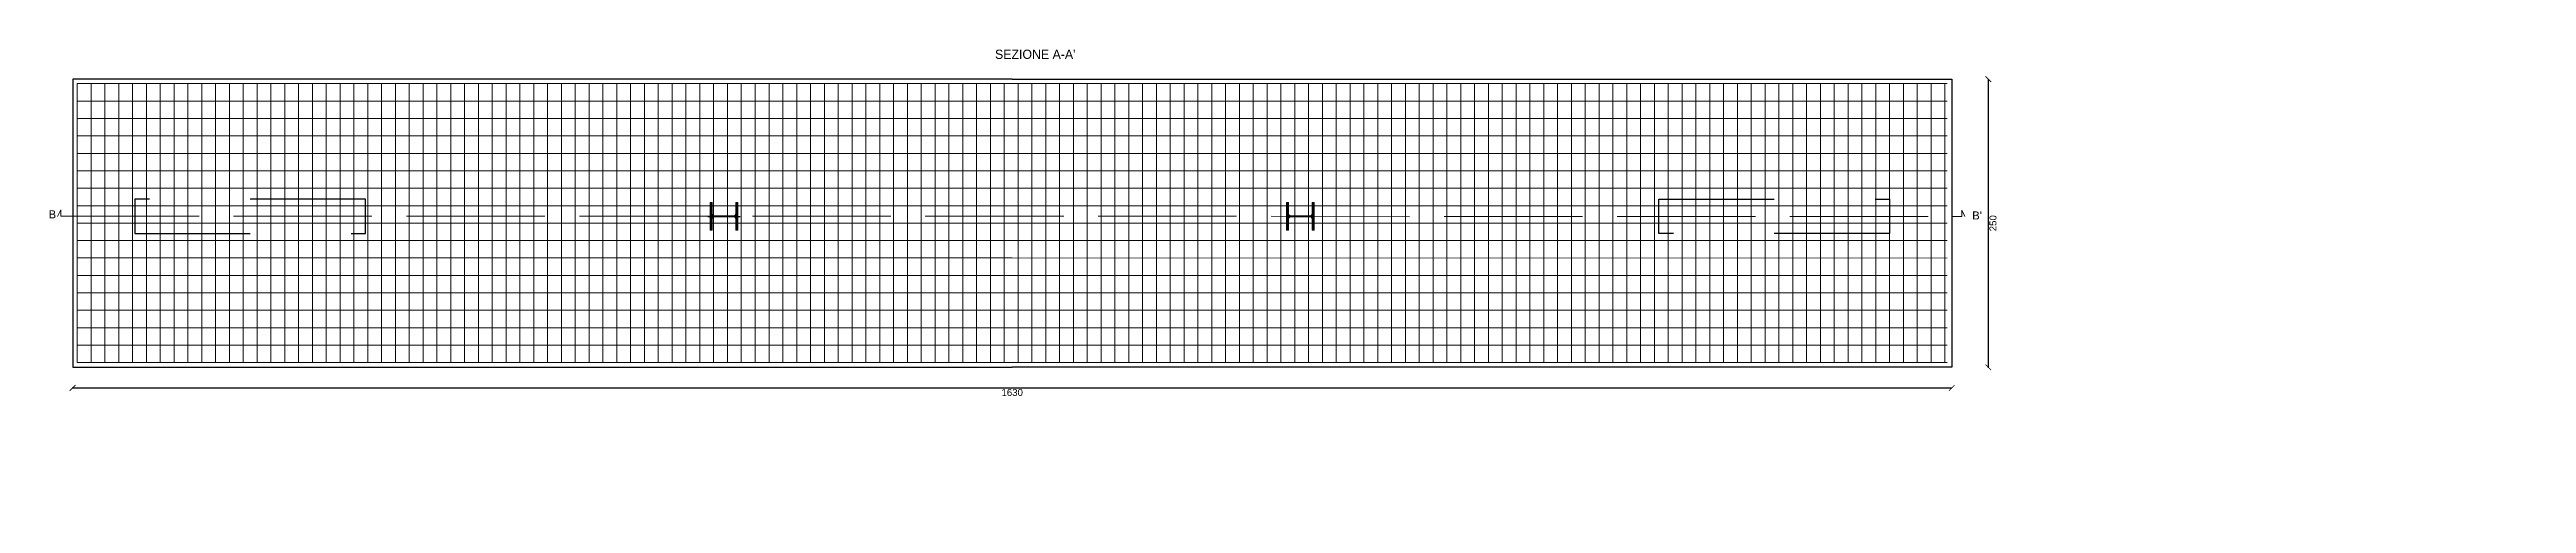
# Model space of a CAD drawing. Header units: millimetres. Extents: x 1415 to 3549, y 2194 to 4677.
# Drawn here: x 1759.59 to 1781.07, y 2319.4 to 2323.34 of the extents above; entities that cross this region are included whole.
import ezdxf

# ---------------------------------------------------------------- set-up
doc = ezdxf.new("R2010")
doc.units = ezdxf.units.MM
for name, pattern in [('ACAD_ISO02W100', [15, 12, -3]), ('DASHDOT', [1, 0.5, -0.25, 0, -0.25]), ('phl_center', [0.75, 0.4, -0.35])]:
    doc.linetypes.add(name, pattern=pattern)
doc.layers.get('0').update_dxf_attribs({"plot": 0})
doc.layers.add('02P', color=7, linetype='DASHDOT')
for name, color, linetype, lineweight in [('armature longitudinali', 5, 'Continuous', 9), ('bulloni', 170, 'Continuous', 15), ('fondazione', 10, 'Continuous', 30), ('giunti', 7, 'Continuous', 15), ('Layer3', 7, 'Continuous', 15), ('Layer4', 7, 'Continuous', 15), ('quote', 252, 'Continuous', 5), ('Setti', 5, 'Continuous', 30), ('sezione', 18, 'ACAD_ISO02W100', 20), ('staffe', 10, 'Continuous', 9)]:
    doc.layers.add(name, color=color, linetype=linetype, lineweight=lineweight)
doc.layers.add('linee invisibili', color=7, linetype='Continuous', plot=False)
doc.styles.get("Standard").update_dxf_attribs({"font": 'arial.ttf'})
doc.dimstyles.new('quote c.a 2', dxfattribs={"dimtxt": 0.06, "dimasz": 0.05, "dimexe": 0.0005, "dimexo": 0.0015, "dimgap": 0.01, "dimtad": 2, "dimdec": 0, "dimlfac": 100, "dimzin": 0, "dimdsep": 46, "dimtxsty": 'Standard', "dimblk": 'ARCHTICK', "dimcen": 0, "dimclre": 252, "dimadec": 0, "dimazin": 2, "dimtfac": 1, "dimtdec": 0, "dimtofl": 0, "dimtmove": 0, "dimatfit": 3, "dimfxl": 0.0035, "dimfxlon": 1, "dimtolj": 1, "dimtzin": 0, "dimarcsym": 0})
pattern_1 = [(0, (-0.4574, 0), (0, 6.985), [5.08, -1.905]), (90, (-0.4574, 0), (-6.985, 4e-16), [5.08, -1.905])]
pattern_2 = [(0, (-10.0824, 0), (0, 6.985), [5.08, -1.905]), (90, (-10.0824, 0), (-6.985, 4e-16), [5.08, -1.905])]

msp = doc.modelspace()

# ---------------------------------------------------------------- texts
at = {"layer": 'linee invisibili', "insert": (1767.4399, 2323.3382), "char_height": 0.08, "attachment_point": 1}
msp.add_mtext_dynamic_manual_height_columns("\\pxqc;{\\fBahnschrift Light|b0|i0|c0|p34;SEZIONE A-A'}", width=1.392071, gutter_width=12.5, heights=[0], dxfattribs=at)
at = {"layer": 'sezione', "char_height": 0.07, "attachment_point": 1}
for s, insert in [('B', (1759.5774, 2321.9444)), ("B'", (1776.2637, 2321.9345))]:
    msp.add_mtext_dynamic_manual_height_columns(s, width=40.648423, gutter_width=12.5, heights=[0], dxfattribs=dict(at, insert=insert))

# ---------------------------------------------------------------- blocks, each defined once
blk = doc.blocks.new('*U1350')
at = {"layer": 'armature longitudinali'}
blk.add_lwpolyline([(0, -1.2104), (0, 1.2104)], dxfattribs=at)
blk = doc.blocks.new('*U1351')
at = {"layer": 'staffe', "color": 0, "linetype": 'ByBlock', "lineweight": -2, "transparency": 16777216}
for p in [(0, 0), (0.12, 0), (0.24, 0), (0.36, 0), (0.48, 0), (0.6, 0), (0.72, 0), (0.84, 0), (0.96, 0), (1.08, 0), (1.2, 0), (1.32, 0), (1.44, 0), (1.56, 0), (1.68, 0), (1.8, 0), (1.92, 0), (2.04, 0), (2.16, 0), (2.28, 0), (2.4, 0), (2.52, 0), (2.64, 0), (2.76, 0), (2.88, 0), (3, 0), (3.12, 0), (3.24, 0), (3.36, 0), (3.48, 0), (3.6, 0), (3.72, 0), (3.84, 0), (3.96, 0), (4.08, 0), (4.2, 0), (4.32, 0), (4.44, 0), (4.56, 0), (4.68, 0), (4.8, 0), (4.92, 0), (5.04, 0), (5.16, 0), (5.28, 0), (5.4, 0), (5.52, 0), (5.64, 0), (5.76, 0), (5.88, 0), (6, 0), (6.12, 0), (6.24, 0), (6.36, 0), (6.48, 0), (6.6, 0), (6.72, 0), (6.84, 0), (6.96, 0), (7.08, 0), (7.2, 0), (7.32, 0), (7.44, 0), (7.56, 0), (7.68, 0), (7.8, 0), (7.92, 0), (8.04, 0), (8.16, 0), (8.28, 0), (8.4, 0), (8.52, 0), (8.64, 0), (8.76, 0), (8.88, 0), (9, 0), (9.12, 0), (9.24, 0), (9.36, 0), (9.48, 0), (9.6, 0), (9.72, 0), (9.84, 0), (9.96, 0), (10.08, 0), (10.2, 0), (10.32, 0), (10.44, 0), (10.56, 0), (10.68, 0), (10.8, 0), (10.92, 0), (11.04, 0), (11.16, 0), (11.28, 0), (11.4, 0), (11.52, 0), (11.64, 0), (11.76, 0), (11.88, 0), (12, 0), (12.12, 0), (12.24, 0), (12.36, 0), (12.48, 0), (12.6, 0), (12.72, 0), (12.84, 0), (12.96, 0), (13.08, 0), (13.2, 0), (13.32, 0), (13.44, 0), (13.56, 0), (13.68, 0), (13.8, 0), (13.92, 0), (14.04, 0), (14.16, 0), (14.28, 0), (14.4, 0), (14.52, 0), (14.64, 0), (14.76, 0), (14.88, 0), (15, 0), (15.12, 0), (15.24, 0), (15.36, 0), (15.48, 0), (15.6, 0), (15.72, 0), (15.84, 0), (15.96, 0), (16.08, 0), (16.2, 0)]:
    blk.add_blockref('*U1350', p, dxfattribs=at)
blk = doc.blocks.new('_ArchTick')
at = {"color": 0, "linetype": 'ByBlock', "const_width": 0.15}
blk.add_lwpolyline([(-0.5, -0.5), (0.5, 0.5)], dxfattribs=at)
blk = doc.blocks.new('*D1372')
at = {"layer": 'Defpoints', "color": 0, "transparency": 16777216}
for p in [(1759.786, 2320.583), (1776.086, 2320.582), (1776.086, 2320.403)]:
    blk.add_point(p, dxfattribs=at)
at = {"layer": 'quote', "color": 252, "lineweight": -2, "transparency": 16777216}
for p, q in [((1759.786, 2320.407), (1759.786, 2320.403)), ((1776.086, 2320.407), (1776.086, 2320.403))]:
    blk.add_line(p, q, dxfattribs=at)
at = {"layer": 'quote', "color": 0, "linetype": 'Continuous', "lineweight": -2, "transparency": 16777216}
blk.add_line((1759.786, 2320.403), (1776.086, 2320.403), dxfattribs=at)
at = {"layer": 'quote', "color": 0, "lineweight": -2, "transparency": 16777216, "xscale": 0.05, "yscale": 0.05, "zscale": 0.05, "rotation": 180}
blk.add_blockref('_ArchTick', (1759.786, 2320.403), dxfattribs=at)
at = {"layer": 'quote', "color": 0, "lineweight": -2, "transparency": 16777216, "xscale": 0.05, "yscale": 0.05, "zscale": 0.05}
blk.add_blockref('_ArchTick', (1776.086, 2320.403), dxfattribs=at)
at = {"layer": 'quote', "color": 0, "transparency": 16777216, "insert": (1767.936, 2320.363), "char_height": 0.06, "attachment_point": 5}
blk.add_mtext('\\A1;1630', dxfattribs=at)
blk = doc.blocks.new('*D1373')
at = {"layer": 'Defpoints', "color": 0, "transparency": 16777216}
for p in [(1776.086, 2323.082), (1776.086, 2320.582), (1776.403, 2320.582)]:
    blk.add_point(p, dxfattribs=at)
at = {"layer": 'quote', "color": 252, "lineweight": -2, "transparency": 16777216}
for p, q in [((1776.4, 2323.082), (1776.404, 2323.082)), ((1776.4, 2320.582), (1776.404, 2320.582))]:
    blk.add_line(p, q, dxfattribs=at)
at = {"layer": 'quote', "color": 0, "linetype": 'Continuous', "lineweight": -2, "transparency": 16777216}
blk.add_line((1776.403, 2323.082), (1776.403, 2320.582), dxfattribs=at)
at = {"layer": 'quote', "color": 0, "lineweight": -2, "transparency": 16777216, "xscale": 0.05, "yscale": 0.05, "zscale": 0.05}
for p, rotation in [((1776.403, 2323.082), 90), ((1776.403, 2320.582), 270)]:
    blk.add_blockref('_ArchTick', p, dxfattribs=dict(at, rotation=rotation))
at = {"layer": 'quote', "color": 0, "transparency": 16777216, "insert": (1776.444, 2321.832), "char_height": 0.06, "attachment_point": 5, "rotation": 90}
blk.add_mtext('\\A1;250', dxfattribs=at)

# ---------------------------------------------------------------- dimensions: what is measured, and where the dimension line sits
at = {"layer": 'quote'}
dim = msp.add_linear_dim(base=(1776.4032, 2320.5824), p1=(1776.0865, 2323.0824), p2=(1776.0864, 2320.5824), angle=90, dimstyle='quote c.a 2', dxfattribs=at)
dim.commit()
dim.dimension.update_dxf_attribs({"geometry": '*D1373', "text_midpoint": (1776.4438, 2321.8324)})
dim = msp.add_linear_dim(base=(1776.0864, 2320.4032), p1=(1759.7864, 2320.5827), p2=(1776.0864, 2320.582), dimstyle='quote c.a 2', dxfattribs=at)
dim.commit()
dim.dimension.update_dxf_attribs({"geometry": '*D1372', "text_midpoint": (1767.9364, 2320.3625)})

# ---------------------------------------------------------------- hatches: boundary and pattern name
at = {"layer": 'bulloni', "true_color": 0xc7c8ca}
h = msp.add_hatch(dxfattribs=at)
h.set_pattern_fill('ANGLE', color=9)
h.set_pattern_definition([(0, (2.9406, 0), (0, 6.985), [5.08, -1.905]), (90, (2.9406, 0), (-6.985, 4e-16), [5.08, -1.905])])
h.paths.add_polyline_path([(1780.9952, 2322.8601, -0.4142136), (1781.0132, 2322.8781), (1781.0715, 2322.8781), (1781.0715, 2322.8896), (1780.9915, 2322.8896), (1780.9915, 2322.7246), (1780.9952, 2322.7246)])
h.paths.add_polyline_path([(1780.9915, 2322.8896), (1780.9115, 2322.8896), (1780.9115, 2322.8781), (1780.9697, 2322.8781, -0.4142136), (1780.9877, 2322.8601), (1780.9877, 2322.7246), (1780.9915, 2322.7246)])
h.paths.add_polyline_path([(1780.9915, 2322.7246), (1780.9877, 2322.7246), (1780.9877, 2322.5891, -0.4142136), (1780.9697, 2322.5711), (1780.9115, 2322.5711), (1780.9115, 2322.5596), (1780.9915, 2322.5596)])
h.paths.add_polyline_path([(1780.9952, 2322.7246), (1780.9915, 2322.7246), (1780.9915, 2322.5596), (1781.0715, 2322.5596), (1781.0715, 2322.5711), (1781.0132, 2322.5711, -0.4142136), (1780.9952, 2322.5891)])
at = {"layer": 'Layer3'}
h = msp.add_hatch(color=1, dxfattribs=at)
h.dxf.hatch_style = 1
h.paths.add_polyline_path([(1765.5564, 2321.8919), (1765.4364, 2321.8919), (1765.4364, 2321.8869), (1765.5184, 2321.8869, -0.4142136), (1765.5394, 2321.8659), (1765.5394, 2321.7719), (1765.5564, 2321.7719)])
h.paths.add_polyline_path([(1765.5564, 2322.0119), (1765.5394, 2322.0119), (1765.5394, 2321.9179, -0.4142136), (1765.5184, 2321.8969), (1765.4364, 2321.8969), (1765.4364, 2321.8919), (1765.5564, 2321.8919)])
h.paths.add_polyline_path([(1765.3334, 2321.9179), (1765.3334, 2322.0119), (1765.3164, 2322.0119), (1765.3164, 2321.8919), (1765.4364, 2321.8919), (1765.4364, 2321.8969), (1765.3544, 2321.8969, -0.4142136)])
h.paths.add_polyline_path([(1765.3334, 2321.8659, -0.4142136), (1765.3544, 2321.8869), (1765.4364, 2321.8869), (1765.4364, 2321.8919), (1765.3164, 2321.8919), (1765.3164, 2321.7719), (1765.3334, 2321.7719)])
h = msp.add_hatch(color=1, dxfattribs=at)
h.dxf.hatch_style = 1
h.paths.add_polyline_path([(1770.3164, 2321.8919), (1770.4364, 2321.8919), (1770.4364, 2321.8869), (1770.3544, 2321.8869, 0.4142136), (1770.3334, 2321.8659), (1770.3334, 2321.7719), (1770.3164, 2321.7719)])
h.paths.add_polyline_path([(1770.3164, 2322.0119), (1770.3334, 2322.0119), (1770.3334, 2321.9179, 0.4142136), (1770.3544, 2321.8969), (1770.4364, 2321.8969), (1770.4364, 2321.8919), (1770.3164, 2321.8919)])
h.paths.add_polyline_path([(1770.5394, 2321.9179), (1770.5394, 2322.0119), (1770.5564, 2322.0119), (1770.5564, 2321.8919), (1770.4364, 2321.8919), (1770.4364, 2321.8969), (1770.5184, 2321.8969, 0.4142136)])
h.paths.add_polyline_path([(1770.5394, 2321.8659, 0.4142136), (1770.5184, 2321.8869), (1770.4364, 2321.8869), (1770.4364, 2321.8919), (1770.5564, 2321.8919), (1770.5564, 2321.7719), (1770.5394, 2321.7719)])
at = {"layer": 'Layer4'}
h = msp.add_hatch(dxfattribs=at)
h.set_pattern_fill('ANGLE', color=0)
h.set_pattern_definition(pattern_2)
h.paths.add_polyline_path([(1759.8372, 2323.0502), (1759.7506, 2323.0502), (1759.8372, 2322.9002)])
h = msp.add_hatch(dxfattribs=at)
h.set_pattern_fill('ANGLE', color=0)
h.set_pattern_definition(pattern_1)
h.paths.add_polyline_path([(1765.231, 2323.0502), (1765.3176, 2323.0502), (1765.231, 2322.9002)])
h = msp.add_hatch(dxfattribs=at)
h.set_pattern_fill('ANGLE', color=0)
h.set_pattern_definition(pattern_1)
h.paths.add_polyline_path([(1769.4622, 2323.0502), (1769.3756, 2323.0502), (1769.4622, 2322.9002)])
h = msp.add_hatch(dxfattribs=at)
h.set_pattern_fill('ANGLE', color=0)
h.set_pattern_definition([(0, (0, -3.5), (0, 6.985), [5.08, -1.905]), (90, (0, -3.5), (-6.985, 4e-16), [5.08, -1.905])])
h.paths.add_polyline_path([(1769.9196, 2323.0502), (1769.833, 2323.0502), (1769.9196, 2322.9002)])
h = msp.add_hatch(dxfattribs=at)
h.set_pattern_fill('ANGLE', color=0)
h.set_pattern_definition([(0, (-0.416, 0), (0, 6.985), [5.08, -1.905]), (90, (-0.416, 0), (-6.985, 4e-16), [5.08, -1.905])])
h.paths.add_polyline_path([(1769.8495, 2320.9405, 1), (1769.8335, 2320.9405, 0.3559262), (1769.8399, 2320.9326), (1769.8431, 2320.9326, 0.3559262)])
h = msp.add_hatch(dxfattribs=at)
h.set_pattern_fill('ANGLE', color=0)
h.set_pattern_definition([(0, (0, -0.608), (0, 6.985), [5.08, -1.905]), (90, (0, -0.608), (-6.985, 4e-16), [5.08, -1.905])])
h.paths.add_polyline_path([(1770.2655, 2320.3326, 1), (1770.2495, 2320.3326, 0.3559262), (1770.2559, 2320.3248), (1770.2591, 2320.3248, 0.3559262)])
h = msp.add_hatch(dxfattribs=at)
h.set_pattern_fill('ANGLE', color=0)
h.set_pattern_definition(pattern_2)
h.paths.add_polyline_path([(1759.8372, 2319.5502), (1759.7506, 2319.5502), (1759.8372, 2319.4002)])
h = msp.add_hatch(dxfattribs=at)
h.set_pattern_fill('ANGLE', color=0)
h.set_pattern_definition(pattern_1)
h.paths.add_polyline_path([(1765.231, 2319.5502), (1765.3176, 2319.5502), (1765.231, 2319.4002)])
h = msp.add_hatch(dxfattribs=at)
h.set_pattern_fill('ANGLE', color=0)
h.set_pattern_definition(pattern_1)
h.paths.add_polyline_path([(1769.4622, 2319.5502), (1769.3756, 2319.5502), (1769.4622, 2319.4002)])

# ---------------------------------------------------------------- linework, layer by layer
at = {"layer": '02P'}
msp.add_line((1765.2964, 2321.8919), (1765.5764, 2321.8919), dxfattribs=at)
at = {"layer": 'armature longitudinali'}
for p, q in [((1759.8264, 2323.0435), (1767.9364, 2323.0435)), ((1759.8264, 2322.8922), (1767.9364, 2322.8922)), ((1776.0465, 2323.0432), (1767.9365, 2323.0435)), ((1776.0465, 2322.8919), (1767.9365, 2322.8922)), ((1759.8264, 2322.7409), (1767.9364, 2322.7409)), ((1776.0465, 2322.7406), (1767.9365, 2322.7409)), ((1759.8264, 2322.5896), (1767.9364, 2322.5896)), ((1759.8264, 2322.4383), (1767.9364, 2322.4383)), ((1776.0465, 2322.5893), (1767.9365, 2322.5896)), ((1776.0465, 2322.438), (1767.9365, 2322.4383)), ((1759.8264, 2322.287), (1767.9364, 2322.287)), ((1776.0465, 2322.2867), (1767.9365, 2322.287)), ((1759.8264, 2322.1357), (1767.9364, 2322.1357)), ((1776.0465, 2322.1354), (1767.9365, 2322.1357)), ((1759.8264, 2321.9844), (1767.9364, 2321.9844)), ((1759.8264, 2321.8331), (1767.9364, 2321.8331)), ((1776.0464, 2321.8328), (1767.9364, 2321.8331)), ((1776.0465, 2321.9841), (1767.9365, 2321.9844)), ((1759.8264, 2321.6818), (1767.9364, 2321.6818)), ((1776.0464, 2321.6815), (1767.9364, 2321.6818)), ((1759.8264, 2321.5305), (1767.9364, 2321.5305)), ((1759.8264, 2321.3792), (1767.9364, 2321.3792)), ((1776.0464, 2321.5302), (1767.9364, 2321.5305)), ((1776.0464, 2321.3789), (1767.9364, 2321.3792)), ((1759.8264, 2321.2279), (1767.9364, 2321.2279)), ((1776.0464, 2321.2276), (1767.9364, 2321.2279)), ((1759.8264, 2321.0766), (1767.9364, 2321.0766)), ((1759.8264, 2320.9253), (1767.9364, 2320.9253)), ((1776.0464, 2321.0763), (1767.9364, 2321.0766)), ((1776.0464, 2320.925), (1767.9364, 2320.9253)), ((1759.8264, 2320.774), (1767.9364, 2320.774)), ((1776.0464, 2320.7737), (1767.9364, 2320.774)), ((1759.8264, 2320.6227), (1767.9364, 2320.6227)), ((1776.0464, 2320.6224), (1767.9364, 2320.6227))]:
    msp.add_line(p, q, dxfattribs=at)
at = {"layer": 'fondazione'}
for points in [[(1767.9364, 2323.0827), (1759.7864, 2323.0827), (1759.7864, 2320.5827), (1767.9364, 2320.5827)], [(1767.9365, 2323.0827), (1776.0865, 2323.0824), (1776.0864, 2320.5824), (1767.9364, 2320.5827)]]:
    msp.add_lwpolyline(points, dxfattribs=at)
at = {"layer": 'giunti'}
for points in [[(1765.4364, 2321.8869), (1765.3544, 2321.8869, 0.4142136), (1765.3334, 2321.8659), (1765.3334, 2321.7719), (1765.3164, 2321.7719), (1765.3164, 2321.8919), (1765.3164, 2322.0119), (1765.3334, 2322.0119), (1765.3334, 2321.9179, 0.4142136), (1765.3544, 2321.8969), (1765.4364, 2321.8969), (1765.5184, 2321.8969, 0.4142136), (1765.5394, 2321.9179), (1765.5394, 2322.0119), (1765.5564, 2322.0119), (1765.5564, 2321.8919), (1765.5564, 2321.7719), (1765.5394, 2321.7719), (1765.5394, 2321.8659, 0.4142136), (1765.5184, 2321.8869)], [(1770.4364, 2321.8869), (1770.5184, 2321.8869, -0.4142136), (1770.5394, 2321.8659), (1770.5394, 2321.7719), (1770.5564, 2321.7719), (1770.5564, 2321.8919), (1770.5564, 2322.0119), (1770.5394, 2322.0119), (1770.5394, 2321.9179, -0.4142136), (1770.5184, 2321.8969), (1770.4364, 2321.8969), (1770.3544, 2321.8969, -0.4142136), (1770.3334, 2321.9179), (1770.3334, 2322.0119), (1770.3164, 2322.0119), (1770.3164, 2321.8919), (1770.3164, 2321.7719), (1770.3334, 2321.7719), (1770.3334, 2321.8659, -0.4142136), (1770.3544, 2321.8869)]]:
    msp.add_lwpolyline(points, format="xyb", close=True, dxfattribs=at)
at = {"layer": 'Setti', "color": 1, "linetype": 'phl_center', "lineweight": 25, "ltscale": 2.5}
for points in [[(1760.3264, 2322.0422), (1760.3264, 2321.7422), (1762.3264, 2321.7422), (1762.3264, 2322.0422), (1760.3264, 2322.0422)], [(1775.5465, 2322.0419), (1775.5464, 2321.7419), (1773.5464, 2321.742), (1773.5465, 2322.042), (1775.5465, 2322.0419)]]:
    msp.add_lwpolyline(points, dxfattribs=at)
at = {"layer": 'sezione'}
for p, q in [((1759.6551, 2321.8918), (1759.6825, 2321.9474)), ((1759.6825, 2321.9474), (1759.6825, 2321.8922)), ((1776.1993, 2321.8918), (1776.1722, 2321.9468))]:
    msp.add_line(p, q, dxfattribs=at)
at = {"layer": 'sezione', "ltscale": 0.1}
msp.add_line((1759.6825, 2321.8922), (1776.0864, 2321.8918), dxfattribs=at)
at = {"layer": 'sezione', "ltscale": 0.2}
msp.add_lwpolyline([(1776.0864, 2321.8918), (1776.1722, 2321.8918), (1776.1722, 2321.9468), (1776.1802, 2321.9306)], dxfattribs=at)

# ---------------------------------------------------------------- block references
at = {"layer": 'staffe'}
msp.add_blockref('*U1351', (1759.8264, 2321.8331), dxfattribs=at)

msp.set_redraw_order([(e.dxf.handle, doc.entitydb.next_handle()) for e in msp.query("TEXT MTEXT ATTDEF DIMENSION ARC_DIMENSION")])  # texts and dimensions are drawn at this point

doc.saveas('drawing.dxf')
